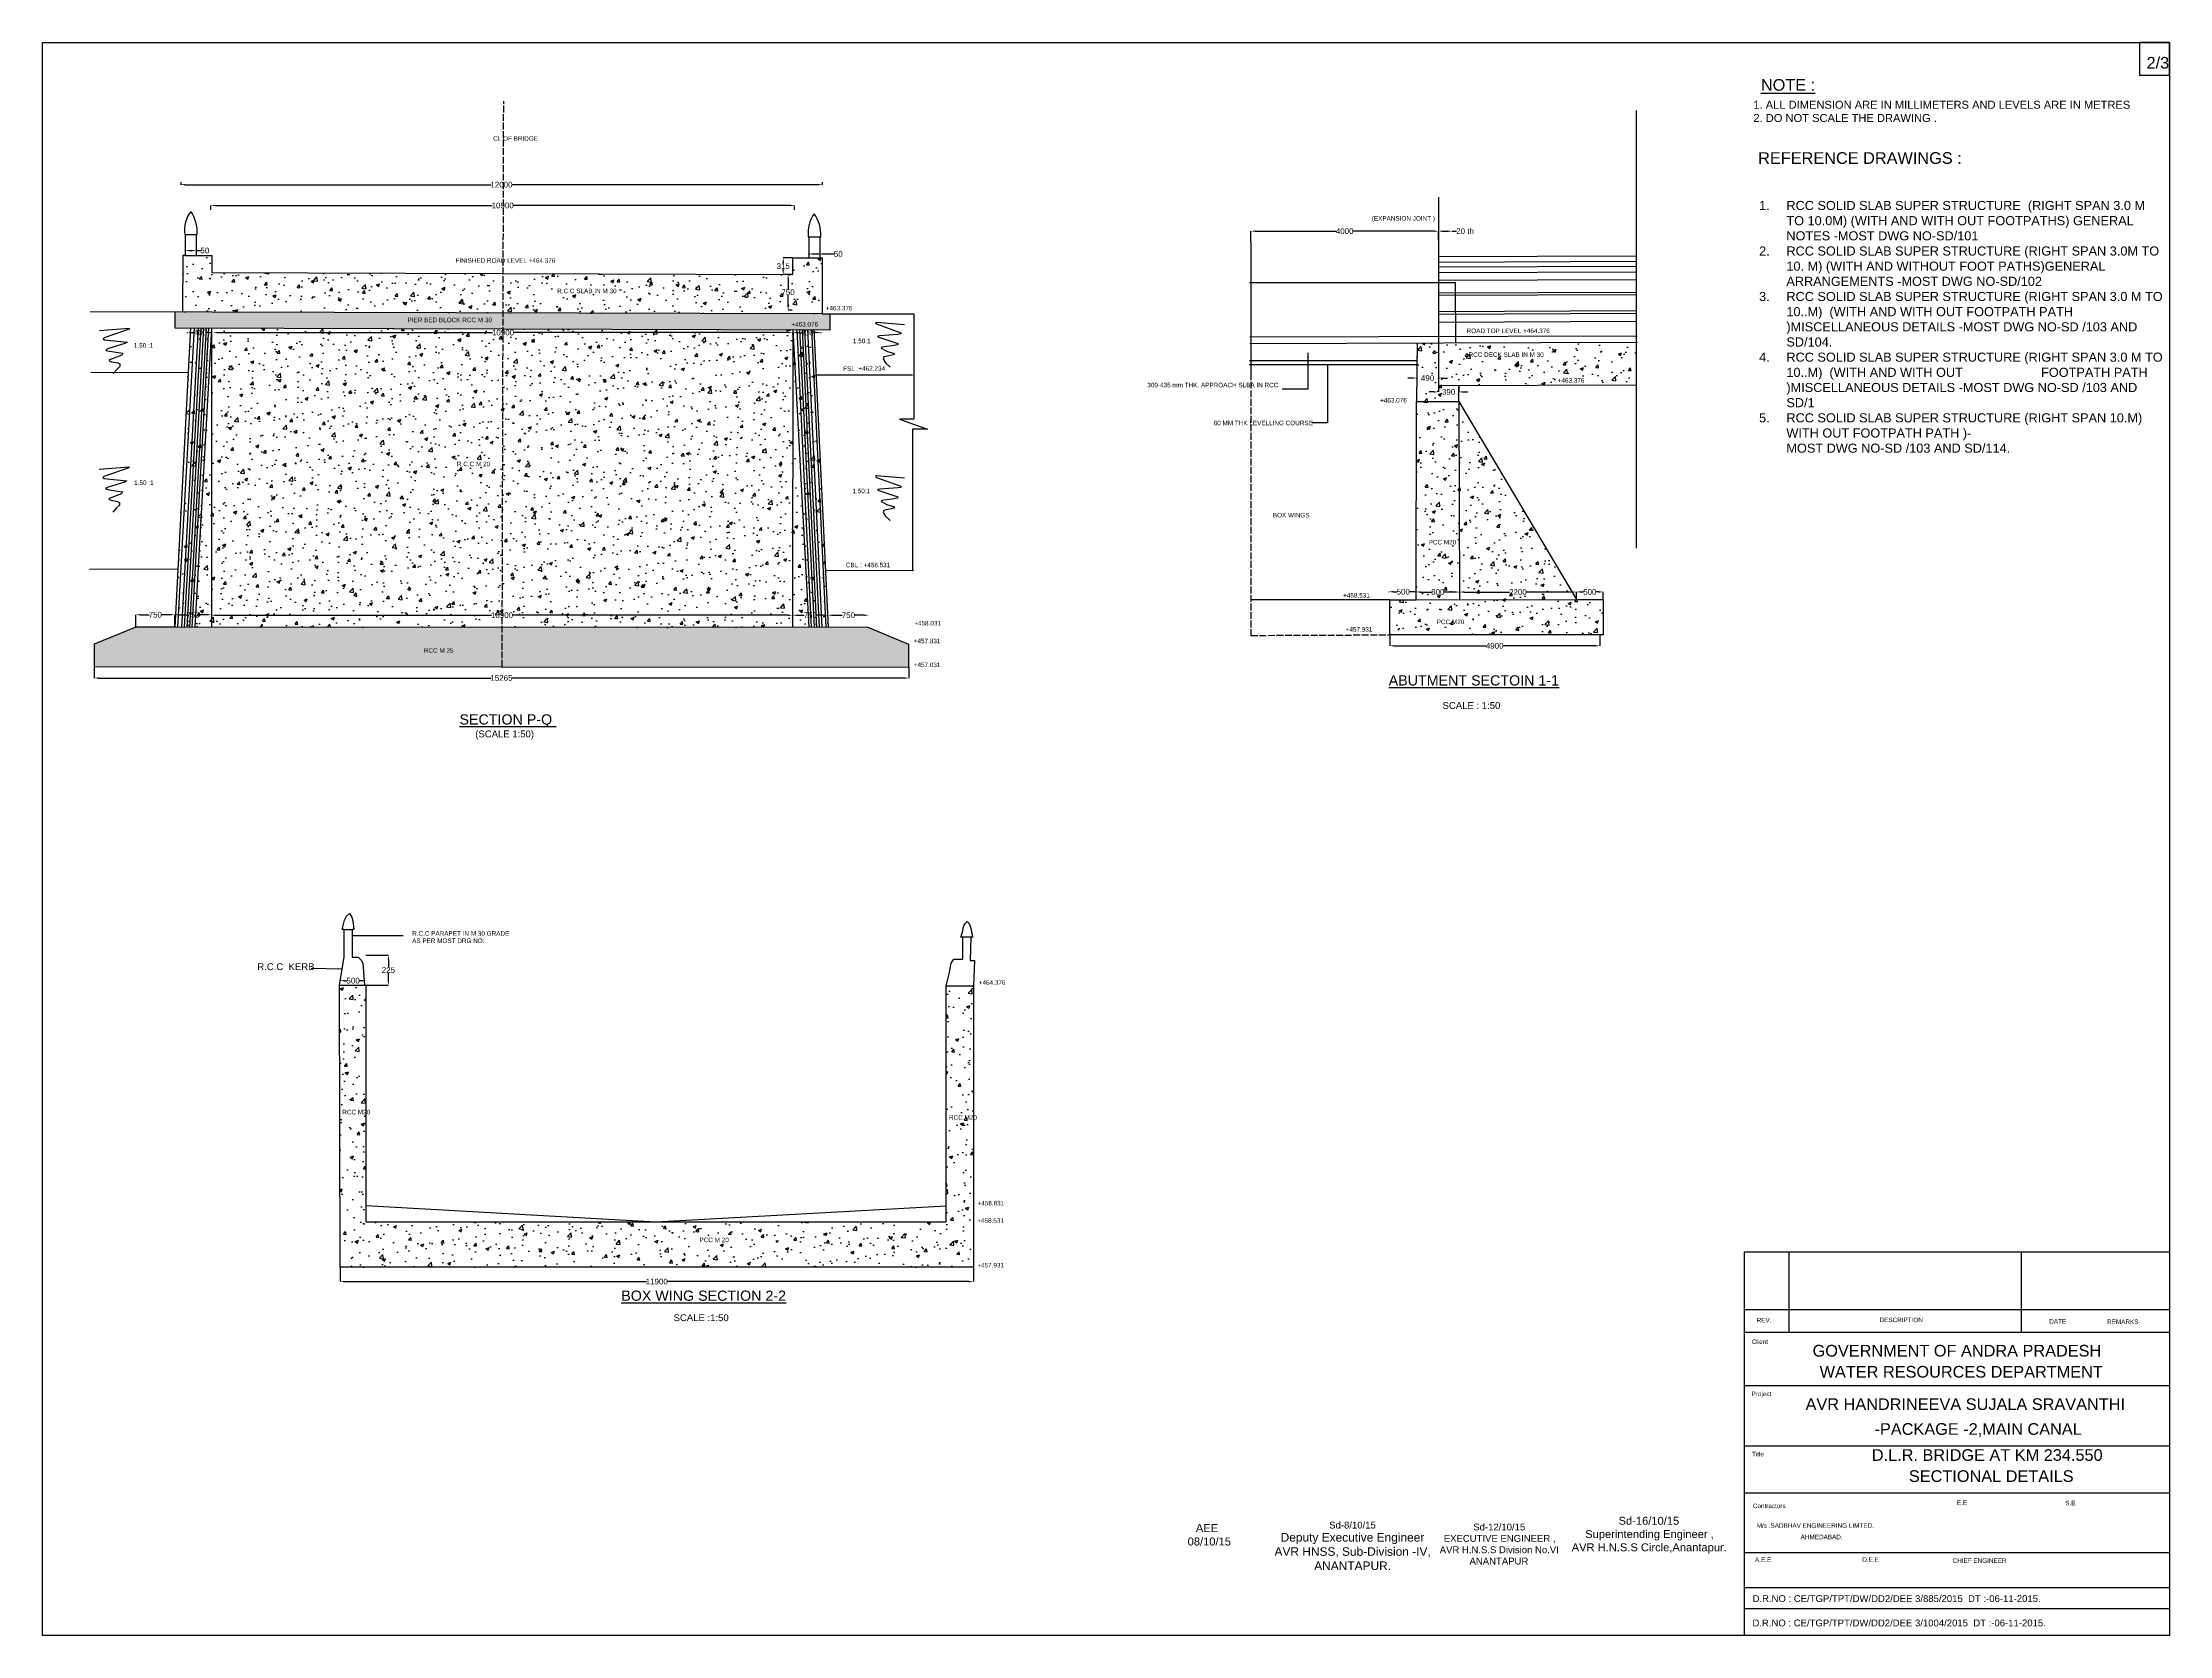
# Model space of a CAD drawing. Header units: inches. Extents: x -35400 to 58126, y -73421 to -3391.
import ezdxf

# ---------------------------------------------------------------- set-up
doc = ezdxf.new("R2010")
doc.units = ezdxf.units.IN
doc.header["$MEASUREMENT"] = 0
doc.linetypes.add('ACAD_ISO02W100', pattern=[15, 12, -3])
for name, color, linetype in [('DIMENSION', 7, 'Continuous'), ('DRAWING', 7, 'Continuous'), ('TEXT', 7, 'Continuous')]:
    doc.layers.add(name, color=color, linetype=linetype)
doc.styles.get("Standard").update_dxf_attribs({"font": 'arial.ttf', "height": 250})
doc.dimstyles.get("Standard").update_dxf_attribs({"dimtxt": 250, "dimasz": 200, "dimexe": 0.18, "dimexo": 0.0625, "dimgap": 0.09, "dimtad": 0, "dimtih": 1, "dimtoh": 1, "dimdec": 0, "dimzin": 0, "dimdsep": 46, "dimtxsty": 'Standard', "dimcen": 0.09, "dimadec": 0, "dimazin": 0, "dimtfac": 1, "dimtdec": 0, "dimtofl": 0, "dimtmove": 0, "dimatfit": 3, "dimfxl": 0, "dimtolj": 1, "dimtzin": 0, "dimarcsym": 0})

# ---------------------------------------------------------------- blocks, each defined once
blk = doc.blocks.new('*D2')
at = {"layer": 'Defpoints', "color": 0, "transparency": 16777216}
for p in [(-29326, -9535), (-1112, -9535), (-1112, -9640)]:
    blk.add_point(p, dxfattribs=at)
at = {"layer": 'TEXT', "color": 0, "lineweight": -2, "transparency": 16777216}
for p, q in [((-29326, -9535), (-29326, -9640)), ((-29126, -9640), (-15677, -9640)), ((-1312, -9640), (-14761, -9640)), ((-1112, -9535), (-1112, -9640))]:
    blk.add_line(p, q, dxfattribs=at)
at = {"layer": 'TEXT', "color": 0, "transparency": 16777216}
for points in [[(-29126, -9606), (-29126, -9673), (-29326, -9640)], [(-1312, -9606), (-1312, -9673), (-1112, -9640)]]:
    blk.add_solid(points, dxfattribs=at)
at = {"layer": 'TEXT', "color": 0, "transparency": 16777216, "insert": (-15219, -9640), "char_height": 250, "attachment_point": 5}
blk.add_mtext('\\A1;12000', dxfattribs=at)
blk = doc.blocks.new('*D3')
at = {"layer": 'Defpoints', "color": 0, "transparency": 16777216}
for p in [(-28003, -10554), (-28003, -10746), (-2329, -10746)]:
    blk.add_point(p, dxfattribs=at)
at = {"layer": 'TEXT', "color": 0, "lineweight": -2, "transparency": 16777216}
for p, q in [((-28003, -10746), (-28003, -10554)), ((-27803, -10554), (-15625, -10554)), ((-2529, -10554), (-14708, -10554)), ((-2329, -10746), (-2329, -10554))]:
    blk.add_line(p, q, dxfattribs=at)
at = {"layer": 'TEXT', "color": 0, "transparency": 16777216}
for points in [[(-27803, -10521), (-27803, -10588), (-28003, -10554)], [(-2529, -10521), (-2529, -10588), (-2329, -10554)]]:
    blk.add_solid(points, dxfattribs=at)
at = {"layer": 'TEXT', "color": 0, "transparency": 16777216, "insert": (-15166, -10554), "char_height": 250, "attachment_point": 5}
blk.add_mtext('\\A1;10900', dxfattribs=at)
blk = doc.blocks.new('*D4')
at = {"layer": 'Defpoints', "color": 0, "transparency": 16777216}
for p in [(-2407, -12850), (-2831, -13585), (-2407, -13585)]:
    blk.add_point(p, dxfattribs=at)
at = {"layer": 'TEXT', "color": 0, "lineweight": -2, "transparency": 16777216}
for p, q in [((-2407, -12850), (-2832, -12850)), ((-2831, -13050), (-2831, -13090)), ((-2407, -13585), (-2832, -13585)), ((-2831, -13385), (-2831, -13346))]:
    blk.add_line(p, q, dxfattribs=at)
at = {"layer": 'TEXT', "color": 0, "transparency": 16777216}
for points in [[(-2865, -13050), (-2798, -13050), (-2831, -12850)], [(-2865, -13385), (-2798, -13385), (-2831, -13585)]]:
    blk.add_solid(points, dxfattribs=at)
at = {"layer": 'TEXT', "color": 0, "transparency": 16777216, "insert": (-2831, -13218), "char_height": 250, "attachment_point": 5}
blk.add_mtext('\\A1;315', dxfattribs=at)
blk = doc.blocks.new('*D5')
at = {"layer": 'Defpoints', "color": 0, "transparency": 16777216}
for p in [(-29124, -12502), (-28643, -12502), (-28643, -12535)]:
    blk.add_point(p, dxfattribs=at)
at = {"layer": 'DIMENSION', "color": 0, "lineweight": -2, "transparency": 16777216}
for p, q in [((-29124, -12502), (-29124, -12535)), ((-28924, -12535), (-28843, -12535)), ((-28643, -12502), (-28643, -12535)), ((-28643, -12535), (-28443, -12535))]:
    blk.add_line(p, q, dxfattribs=at)
at = {"layer": 'DIMENSION', "color": 0, "transparency": 16777216}
for points in [[(-28924, -12502), (-28924, -12568), (-29124, -12535)], [(-28843, -12502), (-28843, -12568), (-28643, -12535)]]:
    blk.add_solid(points, dxfattribs=at)
at = {"layer": 'DIMENSION', "color": 0, "transparency": 16777216, "insert": (-28264, -12535), "char_height": 250, "attachment_point": 5}
blk.add_mtext('\\A1;50', dxfattribs=at)
blk = doc.blocks.new('*D6')
at = {"layer": 'Defpoints', "color": 0, "transparency": 16777216}
for p in [(-29590, -28547), (-31298, -29088), (-29590, -29088)]:
    blk.add_point(p, dxfattribs=at)
at = {"layer": 'DIMENSION', "color": 0, "lineweight": -2, "transparency": 16777216}
for p, q in [((-31298, -29088), (-31298, -28546)), ((-31098, -28547), (-30718, -28547)), ((-29790, -28547), (-30169, -28547)), ((-29590, -29088), (-29590, -28546))]:
    blk.add_line(p, q, dxfattribs=at)
at = {"layer": 'DIMENSION', "color": 0, "transparency": 16777216}
for points in [[(-31098, -28513), (-31098, -28580), (-31298, -28547)], [(-29790, -28513), (-29790, -28580), (-29590, -28547)]]:
    blk.add_solid(points, dxfattribs=at)
at = {"layer": 'DIMENSION', "color": 0, "transparency": 16777216, "insert": (-30444, -28547), "char_height": 250, "attachment_point": 5}
blk.add_mtext('\\A1;750', dxfattribs=at)
blk = doc.blocks.new('*D7')
at = {"layer": 'Defpoints', "color": 0, "transparency": 16777216}
for p in [(-29590, -28546), (-27974, -28548), (-27974, -28548)]:
    blk.add_point(p, dxfattribs=at)
at = {"layer": 'DIMENSION', "color": 0, "lineweight": -2, "transparency": 16777216}
for p, q in [((-29590, -28546), (-29590, -28548)), ((-29390, -28548), (-29057, -28548)), ((-28174, -28548), (-28507, -28548)), ((-27974, -28547), (-27974, -28547))]:
    blk.add_line(p, q, dxfattribs=at)
at = {"layer": 'DIMENSION', "color": 0, "transparency": 16777216}
for points in [[(-29390, -28514), (-29390, -28581), (-29590, -28548)], [(-28174, -28514), (-28174, -28581), (-27974, -28548)]]:
    blk.add_solid(points, dxfattribs=at)
at = {"layer": 'DIMENSION', "color": 0, "transparency": 16777216, "insert": (-28782, -28548), "char_height": 250, "attachment_point": 5}
blk.add_mtext('\\A1;750', dxfattribs=at)
blk = doc.blocks.new('*D8')
at = {"layer": 'Defpoints', "color": 0, "transparency": 16777216}
for p in [(-27974, -28549), (-2421, -28568), (-2421, -28568)]:
    blk.add_point(p, dxfattribs=at)
at = {"layer": 'DIMENSION', "color": 0, "lineweight": -2, "transparency": 16777216}
for p, q in [((-27974, -28549), (-27974, -28568)), ((-27774, -28568), (-15656, -28568)), ((-2621, -28568), (-14739, -28568)), ((-2421, -28568), (-2421, -28568))]:
    blk.add_line(p, q, dxfattribs=at)
at = {"layer": 'DIMENSION', "color": 0, "transparency": 16777216}
for points in [[(-27774, -28535), (-27774, -28601), (-27974, -28568)], [(-2621, -28535), (-2621, -28601), (-2421, -28568)]]:
    blk.add_solid(points, dxfattribs=at)
at = {"layer": 'DIMENSION', "color": 0, "transparency": 16777216, "insert": (-15198, -28568), "char_height": 250, "attachment_point": 5}
blk.add_mtext('\\A1;10900', dxfattribs=at)
blk = doc.blocks.new('*D9')
at = {"layer": 'Defpoints', "color": 0, "transparency": 16777216}
for p in [(-2421, -28568), (-859, -28568), (-859, -28572)]:
    blk.add_point(p, dxfattribs=at)
at = {"layer": 'DIMENSION', "color": 0, "lineweight": -2, "transparency": 16777216}
for p, q in [((-2421, -28568), (-2421, -28568)), ((-2221, -28568), (-1915, -28568)), ((-1059, -28568), (-1365, -28568)), ((-859, -28572), (-859, -28568))]:
    blk.add_line(p, q, dxfattribs=at)
at = {"layer": 'DIMENSION', "color": 0, "transparency": 16777216}
for points in [[(-2221, -28535), (-2221, -28601), (-2421, -28568)], [(-1059, -28535), (-1059, -28601), (-859, -28568)]]:
    blk.add_solid(points, dxfattribs=at)
at = {"layer": 'DIMENSION', "color": 0, "transparency": 16777216, "insert": (-1640, -28568), "char_height": 250, "attachment_point": 5}
blk.add_mtext('\\A1;750', dxfattribs=at)
blk = doc.blocks.new('*D10')
at = {"layer": 'Defpoints', "color": 0, "transparency": 16777216}
for p in [(-859, -28572), (930, -28568), (930, -28572)]:
    blk.add_point(p, dxfattribs=at)
at = {"layer": 'DIMENSION', "color": 0, "lineweight": -2, "transparency": 16777216}
for p, q in [((-859, -28572), (-859, -28568)), ((-659, -28568), (-239, -28568)), ((730, -28568), (310, -28568)), ((930, -28572), (930, -28568))]:
    blk.add_line(p, q, dxfattribs=at)
at = {"layer": 'DIMENSION', "color": 0, "transparency": 16777216}
for points in [[(-659, -28535), (-659, -28601), (-859, -28568)], [(730, -28535), (730, -28601), (930, -28568)]]:
    blk.add_solid(points, dxfattribs=at)
at = {"layer": 'DIMENSION', "color": 0, "transparency": 16777216, "insert": (35, -28568), "char_height": 250, "attachment_point": 5}
blk.add_mtext('\\A1;750', dxfattribs=at)
blk = doc.blocks.new('*D11')
at = {"layer": 'Defpoints', "color": 0, "transparency": 16777216}
for p in [(-33131, -30852), (2691, -30852), (-33131, -31328)]:
    blk.add_point(p, dxfattribs=at)
at = {"layer": 'DIMENSION', "color": 0, "lineweight": -2, "transparency": 16777216}
for p, q in [((-33131, -30852), (-33131, -31329)), ((2691, -30852), (2691, -31329)), ((-32931, -31328), (-15680, -31328)), ((2491, -31328), (-14761, -31328))]:
    blk.add_line(p, q, dxfattribs=at)
at = {"layer": 'DIMENSION', "color": 0, "transparency": 16777216}
for points in [[(-32931, -31295), (-32931, -31362), (-33131, -31328)], [(2491, -31295), (2491, -31362), (2691, -31328)]]:
    blk.add_solid(points, dxfattribs=at)
at = {"layer": 'DIMENSION', "color": 0, "transparency": 16777216, "insert": (-15220, -31328), "char_height": 250, "attachment_point": 5}
blk.add_mtext('\\A1;15265', dxfattribs=at)
blk = doc.blocks.new('*D12')
at = {"layer": 'Defpoints', "color": 0, "transparency": 16777216}
for p in [(17737, -11684), (17737, -12138), (25979, -12078)]:
    blk.add_point(p, dxfattribs=at)
at = {"layer": 'DIMENSION', "color": 0, "lineweight": -2, "transparency": 16777216}
for p, q in [((17737, -12138), (17737, -11684)), ((17937, -11684), (21480, -11684)), ((25779, -11684), (22236, -11684)), ((25979, -12078), (25979, -11684))]:
    blk.add_line(p, q, dxfattribs=at)
at = {"layer": 'DIMENSION', "color": 0, "transparency": 16777216}
for points in [[(17937, -11651), (17937, -11718), (17737, -11684)], [(25779, -11651), (25779, -11718), (25979, -11684)]]:
    blk.add_solid(points, dxfattribs=at)
at = {"layer": 'DIMENSION', "color": 0, "transparency": 16777216, "insert": (21858, -11684), "char_height": 250, "attachment_point": 5}
blk.add_mtext('\\A1;4000', dxfattribs=at)
blk = doc.blocks.new('*D13')
at = {"layer": 'Defpoints', "color": 0, "transparency": 16777216}
for p in [(25028, -18179), (25979, -18140), (25979, -18179)]:
    blk.add_point(p, dxfattribs=at)
at = {"layer": 'DIMENSION', "color": 0, "lineweight": -2, "transparency": 16777216}
for p, q in [((24828, -18140), (24628, -18140)), ((25028, -18179), (25028, -18140)), ((25979, -18179), (25979, -18140)), ((26179, -18140), (26379, -18140))]:
    blk.add_line(p, q, dxfattribs=at)
at = {"layer": 'DIMENSION', "color": 0, "transparency": 16777216}
for points in [[(24828, -18107), (24828, -18174), (25028, -18140)], [(26179, -18107), (26179, -18174), (25979, -18140)]]:
    blk.add_solid(points, dxfattribs=at)
at = {"layer": 'DIMENSION', "color": 0, "transparency": 16777216, "insert": (25503, -18140), "char_height": 250, "attachment_point": 5}
blk.add_mtext('\\A1;490', dxfattribs=at)
blk = doc.blocks.new('*D14')
at = {"layer": 'Defpoints', "color": 0, "transparency": 16777216}
for p in [(25979, -18469), (26876, -18465), (26876, -18752)]:
    blk.add_point(p, dxfattribs=at)
at = {"layer": 'DIMENSION', "color": 0, "lineweight": -2, "transparency": 16777216}
for p, q in [((25979, -18469), (25979, -18752)), ((26876, -18465), (26876, -18752)), ((25779, -18752), (25579, -18752)), ((27076, -18752), (27276, -18752))]:
    blk.add_line(p, q, dxfattribs=at)
at = {"layer": 'DIMENSION', "color": 0, "transparency": 16777216}
for points in [[(25779, -18718), (25779, -18785), (25979, -18752)], [(27076, -18718), (27076, -18785), (26876, -18752)]]:
    blk.add_solid(points, dxfattribs=at)
at = {"layer": 'DIMENSION', "color": 0, "transparency": 16777216, "insert": (26427, -18752), "char_height": 250, "attachment_point": 5}
blk.add_mtext('\\A1;390', dxfattribs=at)
blk = doc.blocks.new('*D15')
at = {"layer": 'Defpoints', "color": 0, "transparency": 16777216}
for p in [(23838, -29430), (33073, -29430), (33073, -29912)]:
    blk.add_point(p, dxfattribs=at)
at = {"layer": 'DIMENSION', "color": 0, "lineweight": -2, "transparency": 16777216}
for p, q in [((23838, -29430), (23838, -29912)), ((24038, -29912), (28078, -29912)), ((32873, -29912), (28833, -29912)), ((33073, -29430), (33073, -29912))]:
    blk.add_line(p, q, dxfattribs=at)
at = {"layer": 'DIMENSION', "color": 0, "transparency": 16777216}
for points in [[(24038, -29879), (24038, -29945), (23838, -29912)], [(32873, -29879), (32873, -29945), (33073, -29912)]]:
    blk.add_solid(points, dxfattribs=at)
at = {"layer": 'DIMENSION', "color": 0, "transparency": 16777216, "insert": (28455, -29912), "char_height": 250, "attachment_point": 5}
blk.add_mtext('\\A1;4900', dxfattribs=at)
blk = doc.blocks.new('*D16')
at = {"layer": 'Defpoints', "color": 0, "transparency": 16777216}
for p in [(32047, -27871), (33230, -27545), (33230, -27871)]:
    blk.add_point(p, dxfattribs=at)
at = {"layer": 'DIMENSION', "color": 0, "lineweight": -2, "transparency": 16777216}
for p, q in [((32047, -27871), (32047, -27545)), ((32247, -27545), (32363, -27545)), ((33030, -27545), (32915, -27545)), ((33230, -27871), (33230, -27545))]:
    blk.add_line(p, q, dxfattribs=at)
at = {"layer": 'DIMENSION', "color": 0, "transparency": 16777216}
for points in [[(32247, -27512), (32247, -27579), (32047, -27545)], [(33030, -27512), (33030, -27579), (33230, -27545)]]:
    blk.add_solid(points, dxfattribs=at)
at = {"layer": 'DIMENSION', "color": 0, "transparency": 16777216, "insert": (32639, -27545), "char_height": 250, "attachment_point": 5}
blk.add_mtext('\\A1;500', dxfattribs=at)
blk = doc.blocks.new('*D17')
at = {"layer": 'Defpoints', "color": 0, "transparency": 16777216}
for p in [(26910, -27548), (26910, -27564), (32047, -27545)]:
    blk.add_point(p, dxfattribs=at)
at = {"layer": 'DIMENSION', "color": 0, "lineweight": -2, "transparency": 16777216}
for p, q in [((26910, -27564), (26910, -27548)), ((27110, -27548), (29103, -27548)), ((31847, -27548), (29854, -27548)), ((32047, -27545), (32047, -27549))]:
    blk.add_line(p, q, dxfattribs=at)
at = {"layer": 'DIMENSION', "color": 0, "transparency": 16777216}
for points in [[(27110, -27515), (27110, -27582), (26910, -27548)], [(31847, -27515), (31847, -27582), (32047, -27548)]]:
    blk.add_solid(points, dxfattribs=at)
at = {"layer": 'DIMENSION', "color": 0, "transparency": 16777216, "insert": (29478, -27548), "char_height": 250, "attachment_point": 5}
blk.add_mtext('\\A1;2200', dxfattribs=at)
blk = doc.blocks.new('*D18')
at = {"layer": 'Defpoints', "color": 0, "transparency": 16777216}
for p in [(24997, -27548), (24997, -27560), (26910, -27564)]:
    blk.add_point(p, dxfattribs=at)
at = {"layer": 'DIMENSION', "color": 0, "lineweight": -2, "transparency": 16777216}
for p, q in [((24997, -27560), (24997, -27548)), ((25197, -27548), (25677, -27548)), ((26710, -27548), (26229, -27548)), ((26910, -27564), (26910, -27548))]:
    blk.add_line(p, q, dxfattribs=at)
at = {"layer": 'DIMENSION', "color": 0, "transparency": 16777216}
for points in [[(25197, -27515), (25197, -27582), (24997, -27548)], [(26710, -27515), (26710, -27582), (26910, -27548)]]:
    blk.add_solid(points, dxfattribs=at)
at = {"layer": 'DIMENSION', "color": 0, "transparency": 16777216, "insert": (25953, -27548), "char_height": 250, "attachment_point": 5}
blk.add_mtext('\\A1;800', dxfattribs=at)
blk = doc.blocks.new('*D19')
at = {"layer": 'Defpoints', "color": 0, "transparency": 16777216}
for p in [(23794, -27536), (23794, -27561), (25072, -27561)]:
    blk.add_point(p, dxfattribs=at)
at = {"layer": 'DIMENSION', "color": 0, "lineweight": -2, "transparency": 16777216}
for p, q in [((23794, -27561), (23794, -27536)), ((23994, -27536), (24157, -27536)), ((24872, -27536), (24709, -27536)), ((25072, -27561), (25072, -27536))]:
    blk.add_line(p, q, dxfattribs=at)
at = {"layer": 'DIMENSION', "color": 0, "transparency": 16777216}
for points in [[(23994, -27502), (23994, -27569), (23794, -27536)], [(24872, -27502), (24872, -27569), (25072, -27536)]]:
    blk.add_solid(points, dxfattribs=at)
at = {"layer": 'DIMENSION', "color": 0, "transparency": 16777216, "insert": (24433, -27536), "char_height": 250, "attachment_point": 5}
blk.add_mtext('\\A1;500', dxfattribs=at)
blk = doc.blocks.new('*D20')
at = {"layer": 'Defpoints', "color": 0, "transparency": 16777216}
for p in [(25979, -11684), (26580, -11684), (26580, -11684)]:
    blk.add_point(p, dxfattribs=at)
at = {"layer": 'DIMENSION', "color": 0, "lineweight": -2, "transparency": 16777216}
for p, q in [((25979, -11684), (25979, -11685)), ((26179, -11684), (26380, -11684)), ((26580, -11684), (26580, -11685)), ((26580, -11684), (26780, -11684))]:
    blk.add_line(p, q, dxfattribs=at)
at = {"layer": 'DIMENSION', "color": 0, "transparency": 16777216}
for points in [[(26179, -11651), (26179, -11718), (25979, -11684)], [(26380, -11651), (26380, -11718), (26580, -11684)]]:
    blk.add_solid(points, dxfattribs=at)
at = {"layer": 'DIMENSION', "color": 0, "transparency": 16777216, "insert": (27151, -11684), "char_height": 250, "attachment_point": 5}
blk.add_mtext('\\A1;20 th', dxfattribs=at)
blk = doc.blocks.new('*D21')
at = {"layer": 'Defpoints', "color": 0, "transparency": 16777216}
for p in [(-21187, -43508), (-20193, -43508), (-21187, -44830)]:
    blk.add_point(p, dxfattribs=at)
at = {"layer": 'DIMENSION', "color": 0, "lineweight": -2, "transparency": 16777216}
for p, q in [((-21187, -43508), (-20193, -43508)), ((-20193, -43708), (-20193, -44042)), ((-21187, -44830), (-20193, -44830)), ((-20193, -44630), (-20193, -44297))]:
    blk.add_line(p, q, dxfattribs=at)
at = {"layer": 'DIMENSION', "color": 0, "transparency": 16777216}
for points in [[(-20227, -43708), (-20160, -43708), (-20193, -43508)], [(-20227, -44630), (-20160, -44630), (-20193, -44830)]]:
    blk.add_solid(points, dxfattribs=at)
at = {"layer": 'DIMENSION', "color": 0, "transparency": 16777216, "insert": (-20193, -44169), "char_height": 250, "attachment_point": 5}
blk.add_mtext('\\A1;225', dxfattribs=at)
blk = doc.blocks.new('*D22')
at = {"layer": 'Defpoints', "color": 0, "transparency": 16777216}
for p in [(-22310, -57235), (-22310, -57866), (5530, -57235)]:
    blk.add_point(p, dxfattribs=at)
at = {"layer": 'DIMENSION', "color": 0, "lineweight": -2, "transparency": 16777216}
for p, q in [((-22310, -57235), (-22310, -57866)), ((-22110, -57866), (-8848, -57866)), ((5330, -57866), (-7932, -57866)), ((5530, -57235), (5530, -57866))]:
    blk.add_line(p, q, dxfattribs=at)
at = {"layer": 'DIMENSION', "color": 0, "transparency": 16777216}
for points in [[(-22110, -57833), (-22110, -57899), (-22310, -57866)], [(5330, -57833), (5330, -57899), (5530, -57866)]]:
    blk.add_solid(points, dxfattribs=at)
at = {"layer": 'DIMENSION', "color": 0, "transparency": 16777216, "insert": (-8390, -57866), "char_height": 250, "attachment_point": 5}
blk.add_mtext('\\A1;11900', dxfattribs=at)
blk = doc.blocks.new('*D23')
at = {"layer": 'Defpoints', "color": 0, "transparency": 16777216}
for p in [(-29020, -16175), (-27894, -16144), (-27894, -16144)]:
    blk.add_point(p, dxfattribs=at)
at = {"layer": 'DIMENSION', "color": 0, "lineweight": -2, "transparency": 16777216}
for p, q in [((-29020, -16174), (-29020, -16144)), ((-28820, -16144), (-28738, -16144)), ((-28094, -16144), (-28176, -16144)), ((-27894, -16144), (-27894, -16144))]:
    blk.add_line(p, q, dxfattribs=at)
at = {"layer": 'DIMENSION', "color": 0, "transparency": 16777216}
for points in [[(-28820, -16110), (-28820, -16177), (-29020, -16144)], [(-28094, -16110), (-28094, -16177), (-27894, -16144)]]:
    blk.add_solid(points, dxfattribs=at)
at = {"layer": 'DIMENSION', "color": 0, "transparency": 16777216, "insert": (-28457, -16144), "char_height": 250, "attachment_point": 5}
blk.add_mtext('\\A1;400', dxfattribs=at)
blk = doc.blocks.new('*D24')
at = {"layer": 'Defpoints', "color": 0, "transparency": 16777216}
for p in [(-27894, -16144), (-2412, -16144), (-2412, -16229)]:
    blk.add_point(p, dxfattribs=at)
at = {"layer": 'DIMENSION', "color": 0, "lineweight": -2, "transparency": 16777216}
for p, q in [((-27894, -16144), (-27894, -16143)), ((-27694, -16144), (-15611, -16144)), ((-2612, -16144), (-14695, -16144)), ((-2412, -16229), (-2412, -16143))]:
    blk.add_line(p, q, dxfattribs=at)
at = {"layer": 'DIMENSION', "color": 0, "transparency": 16777216}
for points in [[(-27694, -16110), (-27694, -16177), (-27894, -16144)], [(-2612, -16110), (-2612, -16177), (-2412, -16144)]]:
    blk.add_solid(points, dxfattribs=at)
at = {"layer": 'DIMENSION', "color": 0, "transparency": 16777216, "insert": (-15153, -16144), "char_height": 250, "attachment_point": 5}
blk.add_mtext('\\A1;10900', dxfattribs=at)
blk = doc.blocks.new('*D25')
at = {"layer": 'Defpoints', "color": 0, "transparency": 16777216}
for p in [(-2412, -16163), (-1165, -16144), (-1165, -16163)]:
    blk.add_point(p, dxfattribs=at)
at = {"layer": 'DIMENSION', "color": 0, "lineweight": -2, "transparency": 16777216}
for p, q in [((-2412, -16163), (-2412, -16143)), ((-2212, -16144), (-2069, -16144)), ((-1365, -16144), (-1508, -16144)), ((-1165, -16163), (-1165, -16143))]:
    blk.add_line(p, q, dxfattribs=at)
at = {"layer": 'DIMENSION', "color": 0, "transparency": 16777216}
for points in [[(-2212, -16110), (-2212, -16177), (-2412, -16144)], [(-1365, -16110), (-1365, -16177), (-1165, -16144)]]:
    blk.add_solid(points, dxfattribs=at)
at = {"layer": 'DIMENSION', "color": 0, "transparency": 16777216, "insert": (-1788, -16144), "char_height": 250, "attachment_point": 5}
blk.add_mtext('\\A1;400', dxfattribs=at)
blk = doc.blocks.new('*D26')
at = {"layer": 'Defpoints', "color": 0, "transparency": 16777216}
for p in [(-2619, -13585), (-2444, -13585), (-2444, -15159)]:
    blk.add_point(p, dxfattribs=at)
at = {"layer": 'DIMENSION', "color": 0, "lineweight": -2, "transparency": 16777216}
for p, q in [((-2444, -13585), (-2620, -13585)), ((-2619, -13785), (-2619, -14244)), ((-2619, -14959), (-2619, -14500)), ((-2444, -15159), (-2620, -15159))]:
    blk.add_line(p, q, dxfattribs=at)
at = {"layer": 'DIMENSION', "color": 0, "transparency": 16777216}
for points in [[(-2653, -13785), (-2586, -13785), (-2619, -13585)], [(-2653, -14959), (-2586, -14959), (-2619, -15159)]]:
    blk.add_solid(points, dxfattribs=at)
at = {"layer": 'DIMENSION', "color": 0, "transparency": 16777216, "insert": (-2619, -14372), "char_height": 250, "attachment_point": 5}
blk.add_mtext('\\A1;750', dxfattribs=at)
blk = doc.blocks.new('*D27')
at = {"layer": 'Defpoints', "color": 0, "transparency": 16777216}
for p in [(-1707, -12705), (-1119, -12687), (-1119, -12705)]:
    blk.add_point(p, dxfattribs=at)
at = {"layer": 'DIMENSION', "color": 0, "lineweight": -2, "transparency": 16777216}
for p, q in [((-1707, -12705), (-1707, -12687)), ((-1507, -12687), (-1319, -12687)), ((-1119, -12705), (-1119, -12687)), ((-1119, -12687), (-588, -12687))]:
    blk.add_line(p, q, dxfattribs=at)
at = {"layer": 'DIMENSION', "color": 0, "transparency": 16777216}
for points in [[(-1507, -12654), (-1507, -12720), (-1707, -12687)], [(-1319, -12654), (-1319, -12720), (-1119, -12687)]]:
    blk.add_solid(points, dxfattribs=at)
at = {"layer": 'DIMENSION', "color": 0, "transparency": 16777216, "insert": (-410, -12687), "char_height": 250, "attachment_point": 5}
blk.add_mtext('\\A1;50', dxfattribs=at)
blk = doc.blocks.new('*D28')
at = {"layer": 'Defpoints', "color": 0, "transparency": 16777216}
for p in [(-22317, -44586), (-21173, -44635), (-21173, -44635)]:
    blk.add_point(p, dxfattribs=at)
at = {"layer": 'DIMENSION', "color": 0, "lineweight": -2, "transparency": 16777216}
for p, q in [((-22317, -44586), (-22317, -44635)), ((-22117, -44635), (-22021, -44635)), ((-21373, -44635), (-21469, -44635)), ((-21173, -44635), (-21173, -44635))]:
    blk.add_line(p, q, dxfattribs=at)
at = {"layer": 'DIMENSION', "color": 0, "transparency": 16777216}
for points in [[(-22117, -44602), (-22117, -44668), (-22317, -44635)], [(-21373, -44602), (-21373, -44668), (-21173, -44635)]]:
    blk.add_solid(points, dxfattribs=at)
at = {"layer": 'DIMENSION', "color": 0, "transparency": 16777216, "insert": (-21745, -44635), "char_height": 250, "attachment_point": 5}
blk.add_mtext('\\A1;500', dxfattribs=at)

msp = doc.modelspace()

# ---------------------------------------------------------------- hatches: boundary and pattern name
at = {"layer": 'DRAWING'}
h = msp.add_hatch(dxfattribs=at)
h.set_pattern_fill('AR-CONC', color=0, scale=200, style=0)
h.paths.add_polyline_path([(-15147.6, -15280.8), (-15142.8, -13545.7), (-27949.8, -13505.8), (-27949.8, -12747.8), (-29124.1, -12747.8), (-29233.1, -12747.8), (-29240.6, -15238.3)])
h.paths.add_polyline_path([(-1118.2, -15323), (-1118.2, -12850.5), (-2407.3, -12850.5), (-2407.3, -13585.3), (-15142.8, -13545.7), (-15147.6, -15280.8)])
h = msp.add_hatch(dxfattribs=at)
h.set_pattern_fill('AR-CONC', color=0, scale=150, style=0)
h.paths.add_polyline_path([(-15149.5, -15975.6), (-15147.6, -15280.8), (-29587.7, -15237.3), (-29587.7, -15936.4)])
h.paths.add_polyline_path([(-15147.6, -15280.8), (-15149.5, -15975.6), (-765.5, -16014.6), (-765.5, -15323), (-1118.2, -15323)])
h = msp.add_hatch(dxfattribs=at)
h.set_pattern_fill('AR-CONC', color=0, scale=200, style=0)
h.paths.add_polyline_path([(-15185.4, -29099.1), (-15149.5, -15975.6), (-27964.4, -15940.8), (-27974.4, -29089.4)])
h.paths.add_polyline_path([(-2421.5, -29108.7), (-2411.6, -16011.7), (-2411.7, -16010.1), (-15149.5, -15975.6), (-15185.4, -29099.1)])
h.paths.add_polyline_path([(-2421.5, -29108.7), (-1706.8, -29109.3), (-2411.6, -16011.7)])
h.paths.add_polyline_path([(-2239.1, -16010.6), (-2411.6, -16010.1), (-2411.6, -16011.7), (-1706.8, -29109.3), (-1599.3, -29109.4)])
h.paths.add_polyline_path([(-2115.3, -16010.9), (-2239.1, -16010.6), (-1599.3, -29109.4), (-1475.4, -29109.5)])
h.paths.add_polyline_path([(-1475.4, -29109.5), (-1362.1, -29109.5), (-2001.9, -16011.2), (-2115.3, -16010.9)])
h.paths.add_polyline_path([(-1892.8, -16011.5), (-2001.9, -16011.2), (-1362.1, -29109.5), (-1252.9, -29109.6)])
h.paths.add_polyline_path([(-1768.9, -16011.8), (-1892.8, -16011.5), (-1252.9, -29109.6), (-1129.1, -29109.7)])
h.paths.add_polyline_path([(-1594.4, -16012.3), (-1768.9, -16011.8), (-1129.1, -29109.7), (-954.6, -29109.9)])
h.paths.add_polyline_path([(-954.6, -29109.9), (-832.9, -29109.9), (-1464.4, -16012.7), (-1594.4, -16012.3)])
h.paths.add_polyline_path([(-27964.4, -15940.8), (-28698.7, -29088.9), (-27974.4, -29089.4)])
h.paths.add_polyline_path([(-27964.4, -15940.8), (-28098.8, -15940.4), (-28833.1, -29088.8), (-28698.7, -29088.9)])
h.paths.add_polyline_path([(-28098.8, -15940.4), (-28202.7, -15940.2), (-28937, -29088.7), (-28833.1, -29088.8)])
h.paths.add_polyline_path([(-28202.7, -15940.2), (-28324, -15939.8), (-29058.3, -29088.6), (-28937, -29088.7)])
h.paths.add_polyline_path([(-29177.9, -29088.5), (-29058.3, -29088.6), (-28324, -15939.8), (-28443.6, -15939.5)])
h.paths.add_polyline_path([(-28443.6, -15939.5), (-28550.7, -15939.2), (-29285, -29088.5), (-29177.9, -29088.5)])
h.paths.add_polyline_path([(-28550.7, -15939.2), (-28729, -15938.7), (-29463.3, -29088.3), (-29285, -29088.5)])
h.paths.add_polyline_path([(-28729, -15938.7), (-28900, -15938.3), (-29589.6, -29088.2), (-29463.3, -29088.3)])
h = msp.add_hatch(dxfattribs=at)
h.set_pattern_fill('AR-CONC', color=0, scale=200, style=0)
h.paths.add_polyline_path([(34677.7, -18434.4), (34677.7, -16575.3), (25978.9, -16609.8), (25978.9, -18468.5)])
h.paths.add_polyline_path([(25015.6, -19177.1), (26878.4, -19177.1), (26875.7, -18465), (25978.9, -18468.5), (25978.9, -16609.8), (25047.1, -16613.6)])
h.paths.add_polyline_path([(24996.5, -27897), (23838, -27897), (23838, -29430.4), (33230.5, -29430.4), (33230.5, -27870.8), (32047.3, -27870.8), (26878.4, -19177.1), (25015.6, -19177.1)])
h = msp.add_hatch(dxfattribs=at)
h.set_pattern_fill('AR-CONC', color=0, scale=200, style=0)
h.paths.add_polyline_path([(-15190.1, -30834.4), (-15185.4, -29099.1), (-29589.6, -29088.2), (-31297.7, -29088.2), (-33131.4, -29834.4), (-33131.4, -30817.1)])
h.paths.add_polyline_path([(2690.9, -30851.7), (2690.9, -29854.3), (904.5, -29111.3), (-15185.4, -29099.1), (-15190.1, -30834.4)])
h = msp.add_hatch(dxfattribs=at)
h.set_pattern_fill('AR-CONC', color=0, scale=200, style=0)
h.paths.add_polyline_path([(5530.4, -57234.8), (5530.4, -44865.7), (4331.2, -44865.7), (4331.2, -55241.6), (-21187.4, -55241.6), (-21187.4, -44830.5), (-22342.2, -44830.5), (-22310.3, -57234.8)])
h.paths.add_polyline_path([(-6564.4, -56186.7), (-5094.6, -56186.7), (-5094.6, -55876.5), (-6564.4, -55876.5)], flags=24)

# ---------------------------------------------------------------- linework, layer by layer
at = {"layer": 'DIMENSION', "color": 0}
for points in [[(2504.4, -15794.6), (1264.1, -15695.6), (1228, -15727.3), (1273.6, -15764.4), (2341, -16153.5), (2344.7, -16199.3), (2214.2, -16220.4), (1422.3, -16279.9), (1324.8, -16299.4), (1330.1, -16325.6), (2203, -16616.6), (2201.8, -16676.9), (1948.9, -16722.2), (1498.5, -16785), (1473.4, -16826.5), (1758.2, -16969.7), (2021.7, -17042), (2066, -17112.4), (1701.9, -17190.7), (1599.8, -17212.7), (1565, -17301.3), (1673.7, -17466.1), (1878.9, -17663)], [(-32888.7, -16050), (-31593.4, -15954.8), (-31590.2, -15997.6), (-32683.4, -16369.8), (-32738.4, -16417.5), (-32676.4, -16459.8), (-31685.6, -16563.9), (-31783.9, -16627.4), (-32547.1, -16854.6), (-32612.8, -16923), (-32449, -16955.7), (-31974.9, -17030.8), (-31870.5, -17047.3), (-31913.2, -17134.7), (-32452.9, -17342.6), (-32467.7, -17383.2), (-32363.1, -17421.3), (-32085.9, -17469.8), (-31995.4, -17518.3), (-32005.9, -17637.1), (-32133.3, -17757.9), (-32288.6, -17941.9)], [(-32903.1, -22142.5), (-31607.7, -22047.3), (-31604.6, -22090.1), (-32697.8, -22462.3), (-32752.8, -22510), (-32690.8, -22552.3), (-31700, -22656.4), (-31798.3, -22719.9), (-32561.5, -22947.1), (-32627.2, -23015.5), (-32463.4, -23048.2), (-31989.3, -23123.3), (-31884.9, -23139.8), (-31927.6, -23227.2), (-32467.2, -23435.1), (-32482, -23475.7), (-32377.5, -23513.8), (-32100.3, -23562.3), (-32009.8, -23610.8), (-32020.3, -23729.6), (-32147.7, -23850.3), (-32303, -24034.4)], [(2504, -22540.7), (1263.7, -22441.7), (1227.6, -22473.4), (1273.3, -22510.5), (2340.6, -22899.6), (2344.3, -22945.5), (2213.9, -22966.5), (1421.9, -23026), (1324.4, -23045.5), (1329.7, -23071.7), (2202.7, -23362.7), (2201.4, -23423), (1948.5, -23468.3), (1498.2, -23531.1), (1473, -23572.6), (1757.8, -23715.8), (2021.4, -23788.1), (2065.6, -23858.5), (1701.5, -23936.8), (1599.4, -23958.8), (1564.7, -24047.4), (1673.3, -24212.2), (1878.5, -24409.1)]]:
    msp.add_lwpolyline(points, dxfattribs=at)
at = {"layer": 'DRAWING', "color": 0}
msp.add_lwpolyline([(-35400.4, -3391), (58125.6, -3391), (58125.6, -73421), (-35400.4, -73421)], close=True, dxfattribs=at)
at = {"layer": 'DRAWING', "color": 0, "linetype": 'ACAD_ISO02W100', "ltscale": 25}
for points in [[(-15190.1, -30834.4), (-15122.1, -5973.5)], [(17737.5, -17931.2), (17737.5, -29456), (23838, -29430.4)]]:
    msp.add_lwpolyline(points, dxfattribs=at)
at = {"layer": 'DRAWING', "color": 0}
for points in [[(34677.7, -6374.1), (34677.7, -25622.6)], [(25978.9, -10190.4), (25978.9, -18468.5), (34677.7, -18434.4)], [(-29124.1, -11825), (-29124.1, -12735.7)], [(-28643, -11825), (-28643, -12747.8)], [(-1706.8, -11927.7), (-1706.8, -12838.4)], [(-1225.8, -11927.7), (-1225.8, -12850.5)], [(17737.5, -12137.7), (17737.5, -17931.2)], [(-29124.1, -12747.8), (-29233.1, -12747.8), (-29240.6, -15238.3)], [(-29124.1, -12735.7), (-29124.1, -12747.8), (-27949.8, -12747.8), (-27949.8, -13505.8), (-2407.3, -13585.3), (-2407.3, -12850.5), (-1118.2, -12850.5), (-1118.2, -15323), (2918.8, -15323)], [(25978.9, -12801.6), (34677.7, -12771.1)], [(25978.9, -13041.5), (34677.7, -13004.5)], [(17669.5, -13943.2), (26717.9, -13943.2), (26728.5, -16606.9)], [(34677.7, -13231.9), (25978.9, -13266.4)], [(25978.9, -13504.4), (34677.7, -13466.1)], [(25978.9, -13838.5), (34677.7, -13808)], [(25978.9, -14395.3), (34677.7, -14359.7)], [(34677.7, -14475.4), (25978.9, -14511.1)], [(-1118.2, -15323), (-33299.1, -15226.1)], [(-29587.7, -15237.3), (-29587.7, -15936.4), (-765.5, -16014.6), (-765.5, -15323)], [(2918.8, -15323), (2912.4, -18006.8), (2912.4, -19941.3), (2283.9, -19941.3), (3508.3, -20391.3), (2857, -20391.3), (2857, -23810.9), (2849.9, -26603.8)], [(25978.9, -15219.8), (34677.7, -15171.6)], [(34677.7, -15299.4), (25978.9, -15341.2)], [(25978.9, -15684.9), (34677.7, -15636.7)], [(-28900, -15938.3), (-29589.6, -29088.2), (-31297.7, -29088.2), (-33131.4, -29834.4), (-33131.4, -30817.1), (2690.9, -30851.7), (2690.9, -29854.3), (904.5, -29111.3), (-29589.6, -29088.2)], [(-28729, -15938.7), (-29463.3, -29088.3)], [(-28550.7, -15939.2), (-29285, -29088.5)], [(-28443.6, -15939.5), (-29177.9, -29088.5)], [(-28324, -15939.8), (-29058.3, -29088.6)], [(-28202.7, -15940.2), (-28937, -29088.7)], [(-28098.8, -15940.4), (-28833.1, -29088.8)], [(-27964.4, -15940.8), (-28698.7, -29088.9)], [(-27964.4, -15940.8), (-27974.4, -29089.4)], [(-2411.6, -16010.1), (-2421.5, -29108.7)], [(-2411.7, -16010.1), (-1706.8, -29109.3)], [(-2239.1, -16010.6), (-1599.3, -29109.4)], [(-2115.3, -16010.9), (-1475.4, -29109.5)], [(-2001.9, -16011.2), (-1362.1, -29109.5)], [(-1892.8, -16011.5), (-1252.9, -29109.6)], [(-1768.9, -16011.8), (-1129.1, -29109.7)], [(-1594.4, -16012.3), (-954.6, -29109.9)], [(-832.9, -29109.9), (-1464.4, -16012.7)], [(17688.7, -16334.7), (34725.5, -16289.9)], [(34733, -16575.1), (17693.4, -16642.8)], [(25047.1, -16613.6), (25015.6, -19177.1), (26878.4, -19177.1), (26875.7, -18465)], [(25035.4, -17559.4), (17661.7, -17559.4)], [(25037.7, -17378.9), (17672.9, -17378.9)], [(-29003.3, -17907.2), (-33270.6, -17898.4)], [(-1368.7, -17996.5), (2854.8, -18006.7)], [(26878.4, -19177.1), (32047.3, -27870.8), (33230.5, -27870.8), (33230.5, -29430.4), (23838, -29430.4), (23838, -27897), (24996.5, -27897), (25015.6, -19177.1)], [(26878.4, -19177.1), (26910.9, -27889.9)], [(-29456, -26540.4), (-33341.5, -26551.7)], [(-954.2, -26594.2), (2902.7, -26604)], [(23838, -27897), (17737.5, -27897)], [(24996.5, -27897), (32047.3, -27870.8)], [(-22342.2, -44830.5), (-22139.8, -43592.7), (-22139.8, -42391.5), (-22221.1, -42391.5), (-22179, -42207.7), (-22118.8, -41979.3), (-22034.6, -41802), (-21908.2, -41675.7), (-21796.9, -41841), (-21751.8, -42003.4), (-21724.7, -42252.8), (-21713.1, -42382.6), (-21790.2, -42382.6), (-21790.2, -43603), (-21524, -43603), (-21391.3, -43736.1), (-21315.2, -43859.4), (-21245, -44830.5)], [(4331.2, -44865.7), (4461.2, -44334), (4556.9, -43860.9), (4678, -43693.8), (5071.7, -43693.8), (5071.7, -42716), (4975.5, -42716), (5071.1, -42445.2), (5087.3, -42306), (5131, -42200.9), (5168.3, -42116.7), (5255.7, -42039), (5336.7, -42113.5), (5383.7, -42233.2), (5433.9, -42395), (5491.7, -42718.7), (5422.2, -42717.3), (5071.7, -42717.3)], [(-22139.8, -42391.5), (-21790.2, -42382.6)], [(5422.2, -42717.3), (5394.6, -43742.5), (5576.7, -43747.5), (5530.4, -44865.7)], [(-22342.2, -44830.5), (-21187.4, -44830.5), (-21187.4, -55241.6), (4331.2, -55241.6), (4331.2, -44865.7), (5530.4, -44865.7), (5530.4, -57234.8), (-22310.3, -57234.8), (-22342.2, -44830.5)], [(-21187.4, -54525.6), (-8428.1, -55241.6), (4331.2, -54538)]]:
    msp.add_lwpolyline(points, dxfattribs=at)
for points in [[(-29144.2, -11825), (-28599.6, -11825, 0.1674996), (-28881.6, -10811.7, 0.1984094), (-29144.2, -11825, 0.5160785)], [(-1727, -11927.7), (-1182.4, -11927.7, 0.1674996), (-1464.4, -10914.4, 0.1984094), (-1727, -11927.7, 0.5160785)]]:
    msp.add_lwpolyline(points, format="xyb", dxfattribs=at)
at = {"layer": 'TEXT', "color": 0}
for points in [[(58125.6, -3391), (56804.4, -3391), (56804.4, -4822.1), (58125.6, -4822.1)], [(58125.6, -73421), (39435, -73421), (39435, -56561.6), (58125.6, -56561.6)]]:
    msp.add_lwpolyline(points, close=True, dxfattribs=at)
for points in [[(41383, -56594), (41383, -60084.8)], [(51604.4, -56594), (51604.4, -60084.8)], [(39435, -59085.8), (58125.6, -59085.8)], [(39435, -60084.8), (58125.6, -60084.8)], [(39435, -62427.3), (58125.6, -62427.3)], [(39435, -65085.5), (58125.6, -65085.5)], [(39435, -67154.9), (58125.6, -67154.9)], [(39435, -69771.2), (58125.6, -69771.2)], [(39435, -71305.5), (58125.6, -71305.5)], [(39435, -72240.6), (58125.6, -72240.6)]]:
    msp.add_lwpolyline(points, dxfattribs=at)

# ---------------------------------------------------------------- texts
for s, height, p in [('2/3', 512.68, (57118.9, -4537.5)), ('%%UNOTE :', 512.68, (40159.4, -5509.2)), ('CL OF BRIDGE ', 200, (-15585.1, -7709.7)), ('REFERENCE DRAWINGS :', 512.676, (40039.3, -8724)), ('(EXPANSION JOINT )', 200, (23051.2, -11221.7)), ('FINISHED ROAD LEVEL +464.376', 200, (-17238.7, -13073.9)), ('R.C.C SLAB IN M 30 ', 200, (-12767.4, -14411)), ('PIER BED BLOCK RCC M 30', 200, (-19351, -15686.1)), ('+463.076', 200, (-2473.1, -15876.7)), ('+463.376', 200, (-959.9, -15168.9)), ('1.50 :1', 200, (-31384, -16805.9)), ('1.50:1', 200, (232.3, -16611.8)), ('ROAD TOP LEVEL +464.376', 200, (27219.9, -16164.6)), ('FSL :+462.234', 200, (-192.7, -17823.2)), ('RCC DECK SLAB IN M 30 ', 200, (27305.5, -17212.3)), ('300-435 mm THK. APPROACH SLBA IN RCC ', 200, (13179.1, -18548.7)), ('+463.376', 200, (31228.8, -18345.5)), ('+463.076', 200, (23416.2, -19217.3)), ('80 MM THK LEVELLING COURSE ', 200, (16098.3, -20215.5)), ('R.C.C M 20 ', 200, (-17177, -22017.5)), ('1.50 :1', 200, (-31372.4, -22842.4)), ('1.50:1', 200, (212.5, -23204.5)), ('BOX WINGS ', 200, (18698.6, -24268.4)), ('PCC M20', 200, (25551, -25457.5)), ('CBL : +458.531 ', 200, (-75.5, -26460)), ('+458.531', 200, (21790.2, -27792.7)), ('+458.031', 200, (2931.2, -29016.4)), ('PCC M20 ', 200, (25906.8, -28960.3)), ('+457.831', 200, (2908.1, -29800.3)), ('+457.931', 200, (21904.5, -29290.3)), ('RCC M 25', 200, (-18632, -30221.1)), ('+457.031', 200, (2908.1, -30849.4)), ('%%UABUTMENT SECTOIN 1-1', 448.83, (23793.5, -31657.7)), ('SCALE : 1:50 ', 300, (26163.4, -32687.6)), ('%%USECTION P-Q ', 448.83, (-17066.2, -33373.2)), ('(SCALE 1:50)', 300, (-16373.9, -33935.8)), ('AS PER MOST DRG NO:', 200, (-19147.4, -42979.2)), ('R.C.C PARAPET IN M 30 GRADE ', 200, (-19147.4, -42657.9)), ('R.C.C  KERB ', 300, (-25957, -44170.2)), ('+464.376', 200, (5767.7, -44815.1)), ('RCC M20 ', 200, (-22218.8, -50510.6)), ('RCC M20 ', 200, (4460.2, -50749.7)), ('+458.531', 200, (5702, -55277.2)), ('+458.831', 200, (5713.1, -54514.1)), ('PCC M 20 ', 200, (-6512.7, -56131.6)), ('+457.931', 200, (5701.8, -57242.4)), ('%%UBOX WING SECTION 2-2', 448.83, (-9952.3, -58707.8)), ('SCALE :1:50', 300, (-7651.1, -59602.4)), ('REV.', 200, (39972.8, -59660.9)), ('DESCRIPTION ', 200, (45374.5, -59647.7)), ('DATE ', 200, (52839.3, -59715.4)), ('REMARKS ', 200, (55381.9, -59729.5)), ('Client ', 200, (39758.8, -60608.1)), ('GOVERNMENT OF ANDRA PRADESH ', 512.676, (42433.4, -61158.8)), ('WATER RESOURCES DEPARTMENT ', 512.676, (42742.9, -62085.3)), ('Project ', 200, (39749.3, -62898.3)), ('AVR HANDRINEEVA SUJALA SRAVANTHI ', 512.676, (42123.9, -63508.5)), ('-PACKAGE -2,MAIN CANAL', 512.676, (45157, -64600.8)), ('Title ', 200, (39768.3, -65546)), ('D.L.R. BRIDGE AT KM 234.550', 512.676, (45037.7, -65744.3)), ('SECTIONAL DETAILS ', 512.676, (46667.7, -66671.8)), ('Contractors ', 200, (39805.6, -67824.2)), ('E.E ', 200, (48778.8, -67687.4)), ('S.E ', 200, (53545.4, -67699.4)), ('08/10/15', 350, (14954, -69465.8)), ('AEE', 350, (15313.2, -68875.2)), ('M/s .SADBHAV ENGINEERING LIMTED.', 200, (39976.8, -68689)), ('AHMEDABAD.', 200, (41907.8, -69190.4)), ('A.E.E ', 200, (39900.9, -70192.9)), ('D.E.E ', 200, (44617.9, -70181.3)), ('CHIEF ENGINEER ', 200, (48586.7, -70230.7)), ('D.R.NO : CE/TGP/TPT/DW/DD2/DEE 3/885/2015  DT :-06-11-2015.', 300, (39792.1, -71950)), ('D.R.NO : CE/TGP/TPT/DW/DD2/DEE 3/1004/2015  DT :-06-11-2015.', 300, (39788.4, -73021))]:
    msp.add_text(s, height=height, dxfattribs=at).set_placement(p)
at = {"layer": 'TEXT', "color": 0, "attachment_point": 1}
for s, insert, char_height, width in [('1. ALL DIMENSION ARE IN MILLIMETERS AND LEVELS ARE IN METRES \\P2. DO NOT SCALE THE DRAWING .', (39829.7, -5950.3), 350, 17968.984), ('^I        Sd-16/10/15\\P\\pi1018.7;Superintending Engineer , \\P\\pi424;AVR H.N.S.S Circle,Anantapur. ', (31416.7, -68204), 350, 7626.197), ('\\pi2805.7;Sd-8/10/15 \\P\\pi670.11;{\\H1.25x;Deputy Executive Engineer  \\P\\pi401.14;AVR HNSS, Sub-Division -IV, \\P\\pi2147.6;ANANTAPUR.}', (18371, -68419.3), 300, 7626.197), ('\\pi2689.1;Sd-12/10/15 \\P\\pi1391.4;EXECUTIVE ENGINEER , \\P\\pi1211.8;AVR H.N.S.S Division No.VI \\P\\pi2523.4;ANANTAPUR ', (24824.4, -68503.3), 300, 7626.197)]:
    msp.add_mtext(s, dxfattribs=dict(at, insert=insert, char_height=char_height, width=width))
at = {"layer": 'TEXT', "color": 0, "insert": (39680.9, -9687.6), "char_height": 400, "attachment_point": 1}
msp.add_mtext_dynamic_manual_height_columns('\\P\\pi-1200,l1600,t1600;1.^IRCC SOLID SLAB SUPER STRUCTURE  (RIGHT SPAN 3.0 M TO 10.0M) (WITH AND WITH OUT FOOTPATHS) GENERAL NOTES -MOST DWG NO-SD/101\\P2.^IRCC SOLID SLAB SUPER STRUCTURE (RIGHT SPAN 3.0M TO 10. M) (WITH AND WITHOUT FOOT PATHS)GENERAL ARRANGEMENTS -MOST DWG NO-SD/102\\P3.^IRCC SOLID SLAB SUPER STRUCTURE (RIGHT SPAN 3.0 M TO 10..M)  (WITH AND WITH OUT FOOTPATH PATH )MISCELLANEOUS DETAILS -MOST DWG NO-SD /103 AND SD/104.\\P4.^IRCC SOLID SLAB SUPER STRUCTURE (RIGHT SPAN 3.0 M TO \\P\\pi0,t9600,11200,12800;10..M)  (WITH AND WITH OUT ^I^I^IFOOTPATH PATH \\P\\pt1600;)MISCELLANEOUS DETAILS -MOST DWG NO-SD /103 AND \\PSD/1\\P\\pi-1200;5.^IRCC SOLID SLAB SUPER STRUCTURE (RIGHT SPAN 10.M)  WITH OUT FOOTPATH PATH )-\\P\\pi0,l0,tz;^IMOST DWG NO-SD /103 AND SD/114.', width=18219.384, gutter_width=1250, heights=[17751.6], dxfattribs=at)

# ---------------------------------------------------------------- dimensions: what is measured, and where the dimension line sits
at = {"layer": 'DIMENSION', "color": 0}
for base, p1, p2, text, picture, middle in [((17737.5, -11684.5), (25978.9, -12078), (17737.5, -12137.7), '4000', '*D12', (21858.2, -11684.5)), ((26579.9, -11684.5), (25978.9, -11684.3), (26579.9, -11684.3), '20 th', '*D20', (27151.4, -11684.5)), ((-28643, -12535.1), (-29124.1, -12502.1), (-28643, -12502.1), '50', '*D5', (-28264.3, -12535.1)), ((-27894.4, -16143.8), (-29020, -16174.5), (-27894.4, -16143.8), '400', '*D23', (-28457.2, -16143.8)), ((-2411.8, -16143.6), (-27894.4, -16143.8), (-2411.8, -16228.9), '10900', '*D24', (-15153.1, -16143.6)), ((-1165.2, -16143.6), (-2411.7, -16162.8), (-1165.2, -16162.8), '400', '*D25', (-1788.5, -16143.6)), ((25978.9, -18140.5), (25027.8, -18179.4), (25978.9, -18179.4), '490', '*D13', (25503.4, -18140.5)), ((26875.7, -18751.7), (25978.9, -18468.5), (26875.7, -18465), '390', '*D14', (26427.3, -18751.7)), ((23794.1, -27535.8), (25072.2, -27560.8), (23794.1, -27560.8), '500', '*D19', (24433.1, -27535.8)), ((24997.2, -27548.3), (26909.6, -27564.2), (24997.2, -27560), '800', '*D18', (25953.4, -27548.3)), ((26909.6, -27548.4), (32047.3, -27545.1), (26909.6, -27564.2), '2200', '*D17', (29478.5, -27548.4)), ((33230.5, -27545.2), (32047.3, -27870.8), (33230.5, -27870.8), '500', '*D16', (32638.9, -27545.2)), ((-29589.6, -28546.5), (-31297.7, -29088.2), (-29589.6, -29088.2), '750', '*D6', (-30443.6, -28546.5)), ((-27974, -28547.5), (-29589.6, -28546.3), (-27974, -28547.5), '750', '*D7', (-28781.8, -28547.5)), ((-2421.1, -28568.1), (-27974, -28548.8), (-2421.1, -28568.1), '10900', '*D8', (-15197.5, -28568.1)), ((-858.8, -28567.9), (-2421.1, -28568.1), (-858.8, -28572.3), '750', '*D9', (-1639.9, -28567.9)), ((929.7, -28567.8), (-858.8, -28572.2), (929.7, -28572.2), '750', '*D10', (35.5, -28567.8)), ((33073, -29912.1), (23838, -29430.4), (33073, -29430.4), '4900', '*D15', (28455.5, -29912.1)), ((-33131.4, -31328.4), (2690.9, -30851.7), (-33131.4, -30851.7), '15265', '*D11', (-15220.3, -31328.4)), ((-21173.2, -44635), (-22317.1, -44586.1), (-21173.2, -44635), '500', '*D28', (-21745.1, -44635)), ((-22310.3, -57865.8), (5530.4, -57234.8), (-22310.3, -57234.8), '11900', '*D22', (-8389.9, -57865.8))]:
    dim = msp.add_linear_dim(base=base, p1=p1, p2=p2, text=text, dimstyle='Standard', dxfattribs=at)
    dim.commit()
    dim.dimension.update_dxf_attribs({"geometry": picture, "text_midpoint": middle})
dim = msp.add_linear_dim(base=(-1118.9, -12687), p1=(-1706.8, -12704.8), p2=(-1118.9, -12704.8), text='50', dimstyle='Standard', dxfattribs=at)
dim.commit()
dim.dimension.update_dxf_attribs({"geometry": '*D27', "text_midpoint": (-409.7, -12687), "dimtype": 160})
for base, p1, p2, text, picture, middle in [((-2619.5, -13585.3), (-2443.8, -15158.6), (-2443.8, -13585.3), '750', '*D26', (-2619.5, -14371.9)), ((-20193.2, -43508.4), (-21187.4, -44830.5), (-21187.4, -43508.4), '225', '*D21', (-20193.2, -44169.4))]:
    dim = msp.add_linear_dim(base=base, p1=p1, p2=p2, angle=90, text=text, dimstyle='Standard', dxfattribs=at)
    dim.commit()
    dim.dimension.update_dxf_attribs({"geometry": picture, "text_midpoint": middle})
at = {"layer": 'TEXT', "color": 0}
for base, p1, p2, text, picture, middle in [((-1112.5, -9639.5), (-29325.8, -9535.1), (-1112.5, -9535.1), '12000', '*D2', (-15219.1, -9639.5)), ((-28003.5, -10554.2), (-2329, -10745.9), (-28003.5, -10745.9), '10900', '*D3', (-15166.2, -10554.2))]:
    dim = msp.add_linear_dim(base=base, p1=p1, p2=p2, text=text, dimstyle='Standard', dxfattribs=at)
    dim.commit()
    dim.dimension.update_dxf_attribs({"geometry": picture, "text_midpoint": middle})
dim = msp.add_linear_dim(base=(-2831.4, -13585.3), p1=(-2407.3, -12850.5), p2=(-2407.3, -13585.3), angle=90, text='315', dimstyle='Standard', dxfattribs=at)
dim.commit()
dim.dimension.update_dxf_attribs({"geometry": '*D4', "text_midpoint": (-2831.4, -13217.9)})

# ---------------------------------------------------------------- leaders
at = {"layer": 'DIMENSION', "color": 0}
for points in [[(20234.9, -17037.4), (20234.9, -18624.9), (19113.6, -18624.9)], [(21107.6, -17559.4), (21107.6, -20111.6), (20416.4, -20111.6)], [(-21790.2, -42654.3), (-19545.8, -42654.3)], [(-22226.3, -44122), (-23595.4, -44094.2)]]:
    msp.add_leader(points, dimstyle='Standard', override={"dimgap": 0.09, "dimtad": 0}, dxfattribs=at)

doc.saveas('drawing.dxf')
